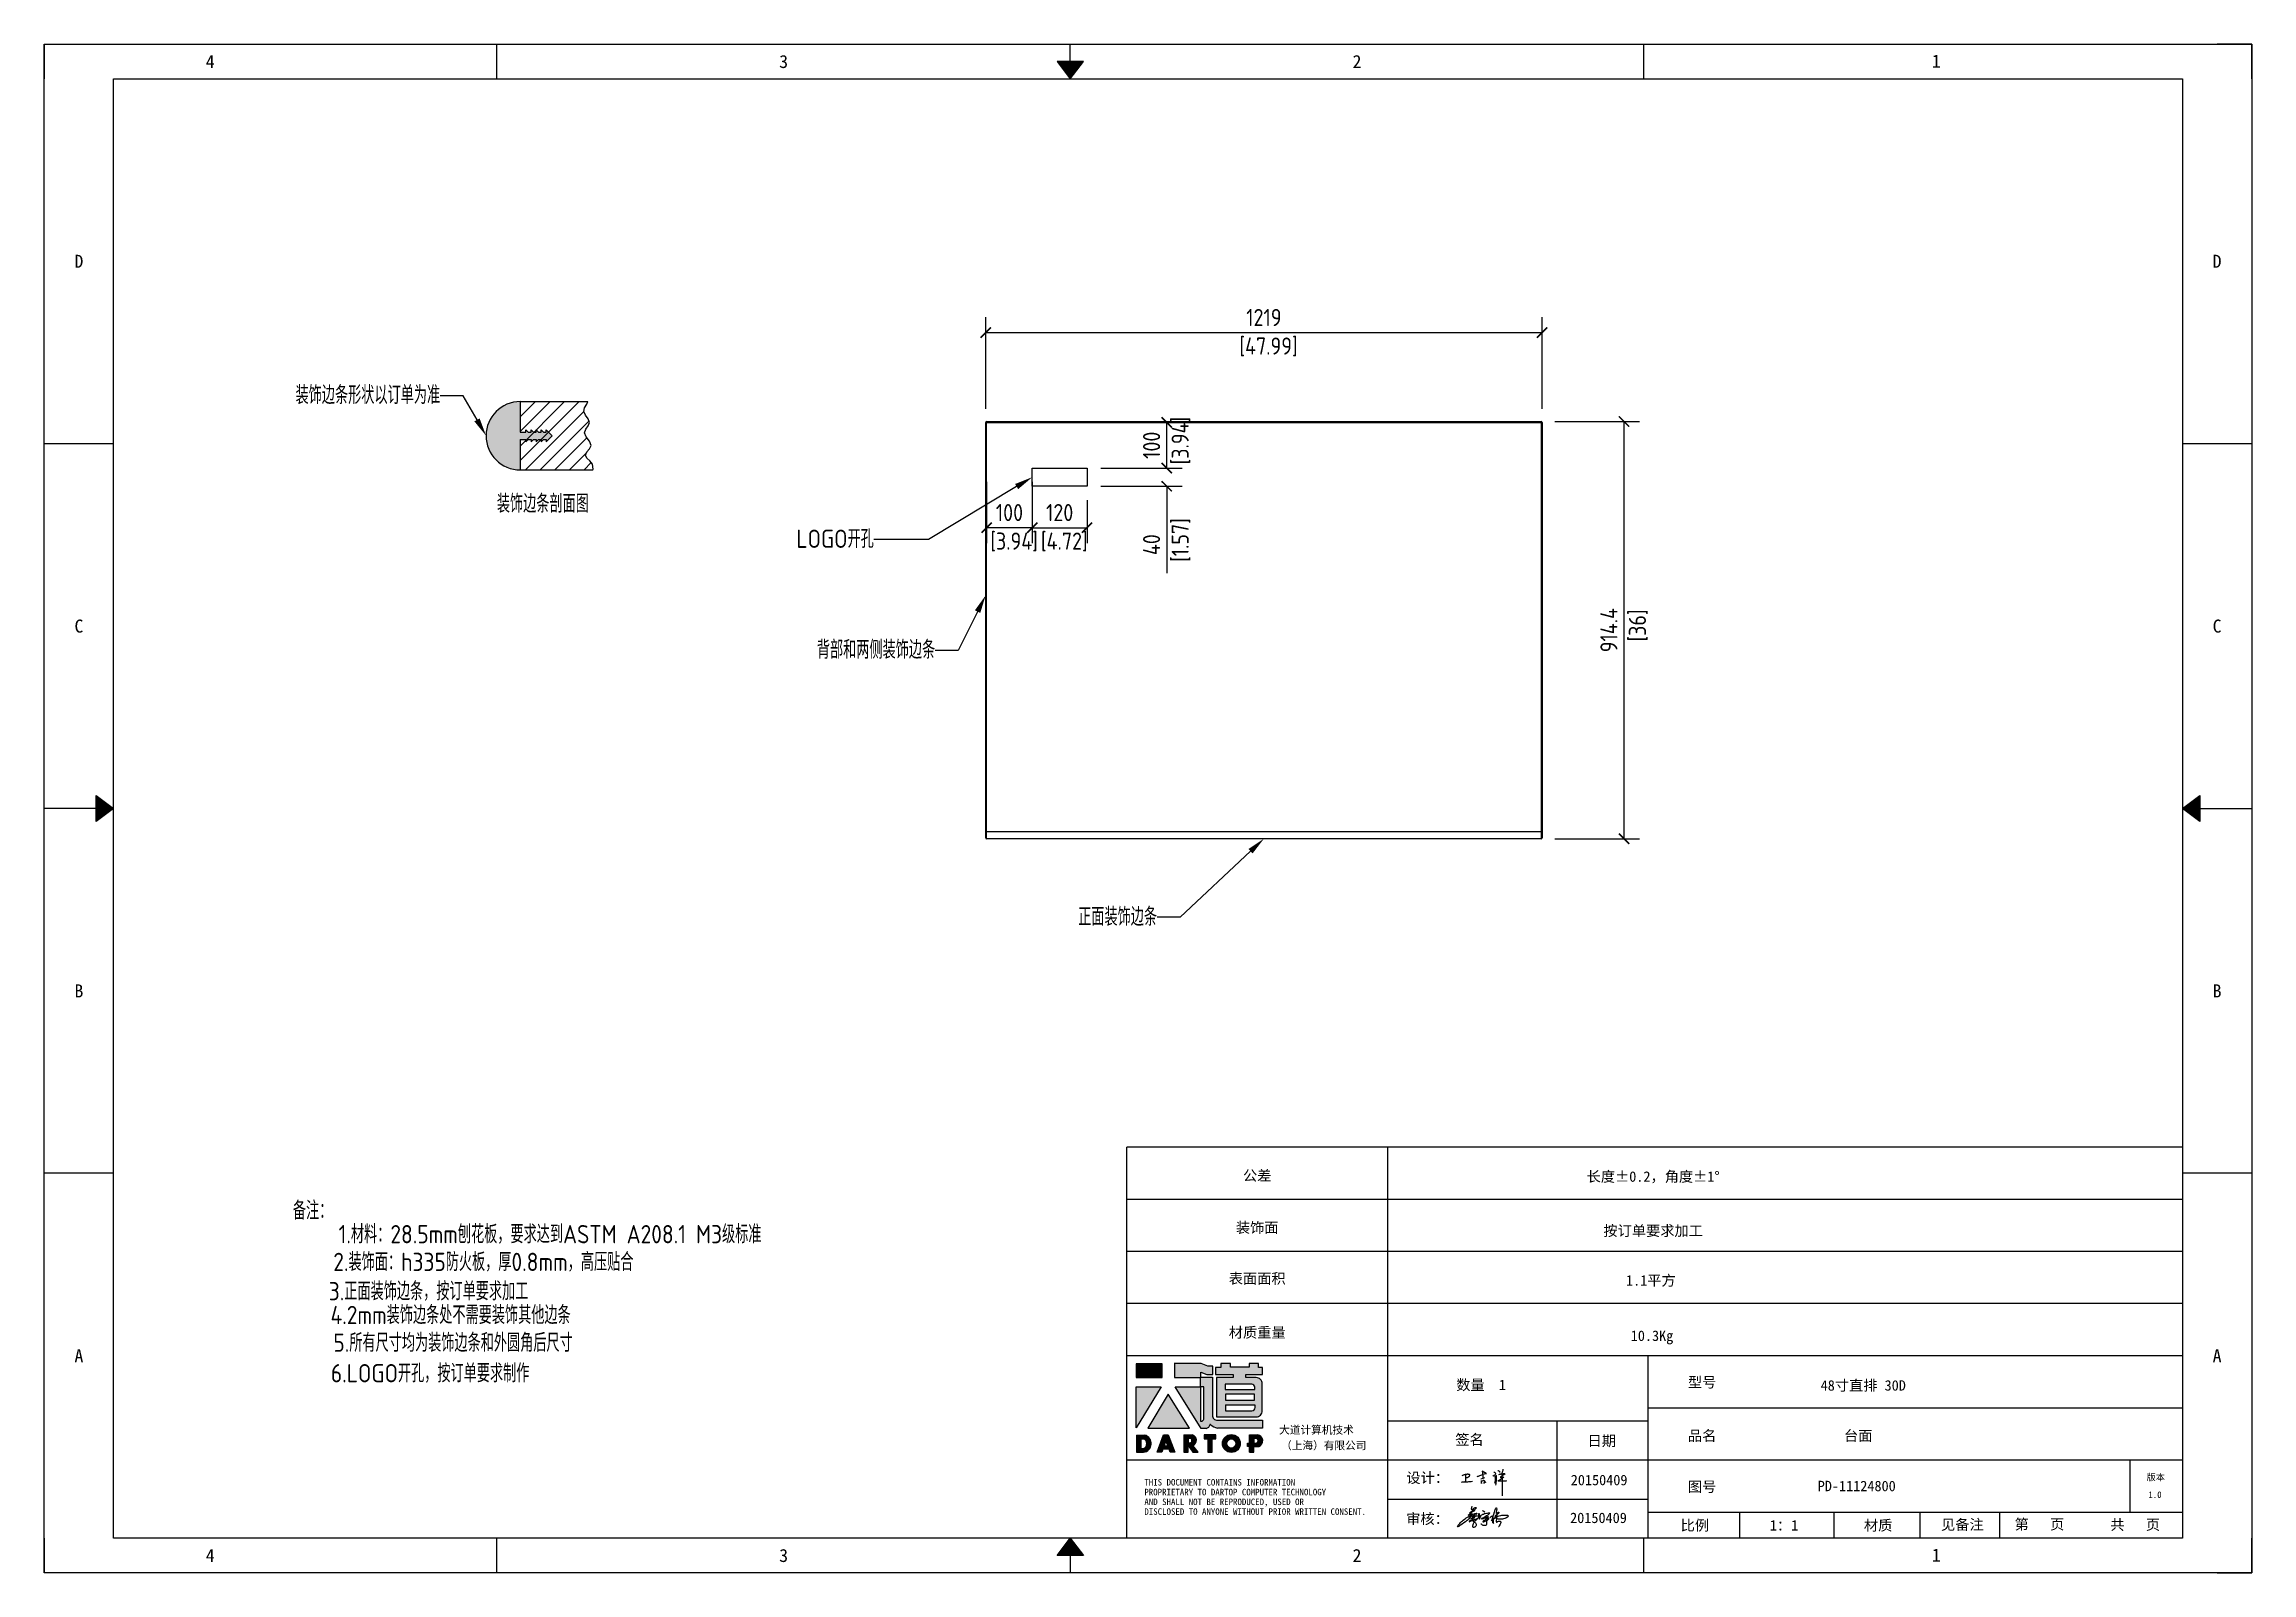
# Model space of a CAD drawing. Header units: millimetres. Extents: x -8883 to 24658, y -3888 to 19148.
# Drawn here: x 19821 to 24658, y 5433 to 8783 of the extents above; entities that cross this region are included whole.
import ezdxf
from ezdxf import colors
from ezdxf.entities.mleader import LeaderData, LeaderLine
from ezdxf.enums import TextEntityAlignment as Align
from ezdxf.math import Vec2, Vec3

# ---------------------------------------------------------------- set-up
doc = ezdxf.new("R2010")
doc.units = ezdxf.units.MM
doc.header["$MEASUREMENT"] = 0
doc.linetypes.add('DOT', pattern=[0.2, 0.1, -0.1])
for name, color, linetype in [('ATTACHMENT', 7, 'Continuous'), ('DIM', 254, 'Continuous'), ('print', 30, 'Continuous'), ('TITLEBLOCK', 7, 'Continuous'), ('WORKSURFACE', 7, 'Continuous')]:
    doc.layers.add(name, color=color, linetype=linetype)
doc.styles.add('Dartop', font='')
doc.styles.add('Dartop Text Style', font='gbenor.shx', dxfattribs={"bigfont": 'gbcbig.shx'})
doc.styles.add('hzHT', font='')
doc.styles.get('Dartop').set_extended_font_data('FangSong_GB2312')
doc.styles.get('hzHT').set_extended_font_data('SimHei')
doc.dimstyles.new('Dartop DIM Style', dxfattribs={"dimscale": 20, "dimtxt": 2.5, "dimasz": 1.5, "dimexe": 2.25, "dimexo": 2, "dimtad": 1, "dimdsep": 46, "dimtxsty": 'Dartop Text Style', "dimblk": 'ARCHTICK', "dimcen": 0.09, "dimadec": 1, "dimazin": 0, "dimtfac": 1, "dimtofl": 0, "dimtmove": 0, "dimatfit": 1, "dimfxl": 1, "dimtolj": 1, "dimtzin": 0, "dimarcsym": 0})

msp = doc.modelspace()

# ---------------------------------------------------------------- texts
at = {"layer": 'DIM', "style": 'Dartop Text Style'}
for s, p in [('装饰边条剖面图', (20913.522, 7776.383)), ('备注：', (20408.922, 6227.277)), ('1.材料：28.5mm刨花板，要求达到ASTM A208.1 M3级标准', (20929.216, 6175.293)), ('2.装饰面：h335防火板，厚0.8mm，高压贴合           ', (20902.427, 6114.529)), ('3.正面装饰边条，按订单要求加工                    ', (20879.927, 6050.28)), ('4.2mm装饰边条处不需要装饰其他边条                 ', (20895.76, 5998.192)), ('5.所有尺寸均为装饰边条和外圆角后尺寸              ', (20868.603, 5937.428)), ('6.LOGO开孔，按订单要求制作              ', (20818.358, 5870.54))]:
    msp.add_text(s, height=40, dxfattribs=at).set_placement(p, align=Align.MIDDLE_CENTER)
at = {"layer": 'TITLEBLOCK', "color": 0}
for s, height, style, p in [('4', 28.554, 'Dartop', (20184.654, 8745.291)), ('3', 28.554, 'Dartop', (21441.037, 8745.291)), ('2', 28.554, 'Dartop', (22697.42, 8745.291)), ('1', 28.554, 'Dartop', (23966.818, 8746.197)), ('D', 28.554, 'Dartop', (19896.903, 8307.461)), ('D', 28.554, 'Dartop', (24581.994, 8307.461)), ('C', 28.554, 'Dartop', (19896.903, 7507.945)), ('C', 28.554, 'Dartop', (24581.994, 7507.945)), ('B', 28.554, 'Dartop', (19896.903, 6708.428)), ('B', 28.554, 'Dartop', (24581.994, 6708.428)), ('公差', 22.8433, 'hzHT', (22478.752, 6303.658)), ('长度%%P0.2，角度%%P1%%D', 22.84333, 'hzHT', (23346.308, 6301.598)), ('装饰面', 22.8433, 'hzHT', (22478.752, 6189.789)), ('按订单要求加工', 22.8433, 'hzHT', (23346.308, 6182.819)), ('表面面积', 22.8433, 'hzHT', (22478.752, 6078.109)), ('1.1平方', 22.8433, 'hzHT', (23341.351, 6073.937)), ('材质重量', 22.8433, 'hzHT', (22478.752, 5959.861)), ('10.3Kg', 22.8433, 'hzHT', (23343.829, 5952.683)), ('A', 28.554, 'Dartop', (19896.903, 5908.912)), ('A', 28.554, 'Dartop', (24581.994, 5908.912)), ('数量  1', 22.8433, 'hzHT', (22969.257, 5844.968)), ('型号', 22.8433, 'hzHT', (23453.645, 5850.806)), ('48寸直排 30D', 22.8433, 'hzHT', (23806.673, 5843.802)), ('签名', 22.8433, 'hzHT', (22943.903, 5725.169)), ('日期', 22.8433, 'hzHT', (23233.758, 5722.358)), ('品名', 22.8433, 'hzHT', (23453.645, 5733.538)), ('台面', 22.8433, 'hzHT', (23795.59, 5733.538)), ('20150409', 22.8433, 'hzHT', (23227.895, 5636.478)), ('图号', 22.8433, 'hzHT', (23453.645, 5621.883)), ('PD-11124800', 22.84333, 'hzHT', (23792.396, 5623.373)), ('版本', 14.2771, 'hzHT', (24447.641, 5642.576)), ('1.0', 14.2771, 'Dartop', (24445.924, 5604.42)), ('20150409', 22.8433, 'hzHT', (23226.535, 5553.592)), ('比例', 22.8433, 'hzHT', (23437.717, 5537.113)), ('1：1', 22.8433, 'hzHT', (23633.004, 5537.113)), ('材质', 22.8433, 'hzHT', (23839.342, 5537.113)), ('见备注', 22.8433, 'hzHT', (24023.871, 5538.788)), ('第   页', 22.8433, 'hzHT', (24192.711, 5539.482)), ('共   页', 22.8433, 'hzHT', (24402.546, 5538.65)), ('4', 28.554, 'Dartop', (20184.654, 5471.081)), ('3', 28.554, 'Dartop', (21441.037, 5471.081)), ('2', 28.554, 'Dartop', (22697.42, 5471.081)), ('1', 28.554, 'Dartop', (23966.818, 5471.987))]:
    msp.add_text(s, height=height, dxfattribs=dict(at, style=style)).set_placement(p, align=Align.MIDDLE_CENTER)
at = {"layer": 'TITLEBLOCK', "color": 0, "style": 'hzHT'}
for s, height, p in [('大道计算机技术', 17.1325, (22526.797, 5737.77)), ('（上海）有限公司', 17.1325, (22531.108, 5703.624)), ('THIS DOCUMENT CONTAINS INFORMATION', 14.27708, (22231.508, 5624.371)), ('PROPRIETARY TO DARTOP COMPUTER TECHNOLOGY', 14.27708, (22231.508, 5602.955)), ('设计：', 22.8433, (22805.522, 5629.996)), ('AND SHALL NOT BE REPRODUCED, USED OR', 14.27708, (22231.508, 5581.54)), ('DISCLOSED TO ANYONE WITHOUT PRIOR WRITTEN CONSENT.', 14.27708, (22231.508, 5560.124)), ('审核：', 22.8433, (22805.182, 5540.042))]:
    msp.add_text(s, height=height, dxfattribs=at).set_placement(p)

# ---------------------------------------------------------------- blocks, each defined once
blk = doc.blocks.new('*U228')
at = {"color": 254, "linetype": 'Continuous', "extrusion": (0, 0, -1)}
for points in [[(-17, 0.333), (-16.812, 0.25), (-17, 0.5)], [(-17, 0.333), (-17.188, 0.25), (-16.812, 0.25)], [(-17, 0.333), (-17, 0.5), (-17.188, 0.25)]]:
    blk.add_solid(points, dxfattribs=at)
blk = doc.blocks.new('*U227')
at = {"color": 254, "linetype": 'Continuous', "extrusion": (0, 0, -1)}
for points in [[(-33.167, 11), (-33, 11), (-33.25, 11.188)], [(-33.167, 11), (-33.25, 11.188), (-33.25, 10.812)], [(-33.167, 11), (-33.25, 10.812), (-33, 11)]]:
    blk.add_solid(points, dxfattribs=at)
blk = doc.blocks.new('*U229')
at = {"color": 254, "linetype": 'Continuous'}
for points in [[(17, 21.667), (17.188, 21.75), (16.812, 21.75)], [(17, 21.667), (16.812, 21.75), (17, 21.5)], [(17, 21.667), (17, 21.5), (17.188, 21.75)]]:
    blk.add_solid(points, dxfattribs=at)
blk = doc.blocks.new('*U226')
at = {"color": 254, "linetype": 'Continuous', "extrusion": (0, 0, -1)}
for points in [[(-0.833, 11), (-0.75, 10.812), (-0.75, 11.188)], [(-0.833, 11), (-0.75, 11.188), (-1, 11)], [(-0.833, 11), (-1, 11), (-0.75, 10.812)]]:
    blk.add_solid(points, dxfattribs=at)
blk = doc.blocks.new('dadao')
for p, q in [((48, 19.2), (44.9, 10.4)), ((44.9, 10.4), (51.2, 10.4)), ((51.2, 10.4), (48, 19.2))]:
    blk.add_line(p, q)
for points in [[(41.8, 121.6), (41.8, 143.7), (-0.4, 143.7), (-0.4, 121.6), (41.8, 121.6)], [(104.8, 122), (104.8, 130.3), (114.1, 126.3), (124.2, 126.3), (124.2, 139.6), (115.9, 139.6), (105.1, 143.9), (61.5, 143.9)], [(61.7, 144), (61.7, 121.3), (103.9, 121.3)], [(113.4, 38.7), (105.1, 38.7), (63, 106.5), (103.9, 106.5), (103.9, 120.9), (103.9, 121.3)], [(109.7, 53.6), (109.7, 106.2), (104.3, 106.2), (104.3, 50.4), (106.6, 50.4)], [(144.6, 94.4), (144.6, 84.8), (192, 84.8), (192, 94.1), (144.9, 94.1)], [(120.2, 45), (119.5, 45), (119.5, 44.6)], [(0, 28), (0, 0), (11.8, 0)], [(0.1, 28), (14, 28)], [(7.1, 21.8), (7.1, 6.1), (12, 6.1)], [(7.1, 21.8), (11.4, 21.8)], [(76.8, 28.2), (76.8, 0), (84.1, 0), (84.1, 11.1), (91.6, -0.1), (100.3, -0.1), (91.7, 11.1)], [(76.8, 28.2), (90.6, 28.2)], [(84, 22.7), (84, 15.3), (87.2, 15.3)], [(84, 22.7), (87.3, 22.7)], [(183.7, 0), (183.7, 9.6), (180.6, 9.6), (180.6, 14.9), (183.8, 14.9), (183.8, 28.1), (196.1, 28.1), (196.5, 28.1)], [(183.7, 0), (190.9, 0), (190.9, 9.6), (198.8, 9.6)], [(194.9, 22.3), (190.8, 22.3), (190.8, 15), (194.4, 15)]]:
    blk.add_lwpolyline(points)
blk.add_lwpolyline([(137.1, 144.2), (137.1, 137.9), (128.3, 137.9), (128.3, 126.5), (157.3, 126.5), (157.3, 121.5), (130.3, 121.5), (130.3, 57.5), (194.4, 57.5, 0.414214), (204.4, 67.5), (204.4, 111.3, 0.414214), (194.4, 121.3), (177.5, 121.3), (177.5, 126.3), (204.7, 126.3), (204.7, 137.7), (198.2, 137.7), (198.2, 143.9), (183.3, 143.9), (183.3, 138), (153, 138), (153, 144.2), (137.1, 144.2)], format="xyb", close=True)
for points in [[(104.8, 122), (123.4, 122), (123.4, 60, 0.414214), (131.4, 52), (204.8, 52), (204.8, 39.1), (131.7, 39.1)], [(144.3, 110.8), (144.3, 101.8), (192.3, 101.8), (192.3, 105.5, 0.414214), (187.3, 110.5), (144.3, 110.5)], [(144.6, 77), (144.6, 67.5), (187.6, 67.5, 0.414214), (192.6, 72.5), (192.6, 76.4), (144.6, 76.4)]]:
    blk.add_lwpolyline(points, format="xyb")
for points in [[(-0.3, 106.2), (40.4, 106.2), (-0.3, 39.7), (-0.3, 106.2)], [(51.7, 94.1), (18.4, 39.3), (86.2, 39.3)], [(43.8, 28.2), (51.8, 28.2), (62.6, -0.1), (55, -0.1), (53.2, 5), (42.9, 5), (41.1, 0), (33.6, 0)], [(110, 28.1), (110, 21.9), (116, 21.9), (116, -0.1), (123.2, -0.1), (123.2, 22), (129.2, 22), (129.2, 28.1), (110, 28.1)]]:
    blk.add_lwpolyline(points, close=True)
for radius in [14.5, 7.44]:
    blk.add_circle((154.2, 14.2), radius)
for centre, radius, start, end in [((99.2, 60.7), 12.6, 305.6399, 325.969), ((111.6, 46.7), 8.19, 282.9811, 347.6627), ((136, 61.7), 22.9, 226.7358, 259.3209), ((8.5, 13.9), 8.49, 294.2143, 69.7177), ((9.6, 14.2), 14.4, 278.6604, 72.3203), ((86.4, 19), 3.8, 282.527, 76.7196), ((88.6, 19.4), 8.95, 290.6073, 77.2124), ((193.7, 18.7), 3.8, 280.9891, 72.5513), ((195.7, 18.6), 9.51, 288.8959, 85.2442)]:
    blk.add_arc(centre, radius, start, end)
blk = doc.blocks.new('_ArchTick')
at = {"color": 0, "linetype": 'ByBlock', "const_width": 0.15}
blk.add_lwpolyline([(-0.5, -0.5), (0.5, 0.5)], dxfattribs=at)
blk = doc.blocks.new('*D242')
at = {"layer": 'Defpoints', "color": 0, "transparency": 16777216}
for p in [(23102.9, 8151.1), (21883.9, 7954.3), (23102.9, 7954.3)]:
    blk.add_point(p, dxfattribs=at)
at = {"layer": 'DIM', "color": 0, "lineweight": -2, "transparency": 16777216}
for p, q in [((21883.9, 7984.3), (21883.9, 8184.9)), ((23102.9, 7984.3), (23102.9, 8184.9)), ((21883.9, 8151.1), (23102.9, 8151.1))]:
    blk.add_line(p, q, dxfattribs=at)
at = {"layer": 'DIM', "color": 0, "lineweight": -2, "transparency": 16777216, "xscale": 22.5, "yscale": 22.5, "zscale": 22.5, "rotation": 180}
blk.add_blockref('_ArchTick', (21883.9, 8151.1), dxfattribs=at)
at = {"layer": 'DIM', "color": 0, "lineweight": -2, "transparency": 16777216, "xscale": 22.5, "yscale": 22.5, "zscale": 22.5}
blk.add_blockref('_ArchTick', (23102.9, 8151.1), dxfattribs=at)
at = {"layer": 'DIM', "color": 0, "transparency": 16777216, "insert": (22493.4, 8151.1), "char_height": 37.5, "attachment_point": 5, "style": 'Dartop Text Style'}
blk.add_mtext('\\A1;1219\\P [47.99]', dxfattribs=at)
blk = doc.blocks.new('*D243')
at = {"layer": 'Defpoints', "color": 0, "transparency": 16777216}
for p in [(23100.9, 7956.3), (23282.5, 7956.3), (23100.9, 7041.9)]:
    blk.add_point(p, dxfattribs=at)
at = {"layer": 'DIM', "color": 0, "lineweight": -2, "transparency": 16777216}
for p, q in [((23130.9, 7956.3), (23316.2, 7956.3)), ((23282.5, 7041.9), (23282.5, 7956.3)), ((23130.9, 7041.9), (23316.2, 7041.9))]:
    blk.add_line(p, q, dxfattribs=at)
at = {"layer": 'DIM', "color": 0, "lineweight": -2, "transparency": 16777216, "xscale": 22.5, "yscale": 22.5, "zscale": 22.5}
for p, rotation in [((23282.5, 7956.3), 90), ((23282.5, 7041.9), 270)]:
    blk.add_blockref('_ArchTick', p, dxfattribs=dict(at, rotation=rotation))
at = {"layer": 'DIM', "color": 0, "transparency": 16777216, "insert": (23282.5, 7499.1), "char_height": 37.5, "attachment_point": 5, "rotation": 90, "style": 'Dartop Text Style'}
blk.add_mtext('\\A1;914.4\\P [36]', dxfattribs=at)
blk = doc.blocks.new('h')
for p, q in [((20768.1, -2360.9), (20773, -2359.1)), ((20769.5, -2366.9), (20769.8, -2370.6)), ((20769.8, -2370.6), (20770.9, -2378)), ((20770.9, -2378), (20771.5, -2370.6)), ((20772.4, -2369.3), (20774.9, -2367.8)), ((20773, -2359.1), (20784.1, -2355.2)), ((20773.3, -2331.8), (20775.3, -2338.7)), ((20789.1, -2340.9), (20773.5, -2331.9)), ((20775.3, -2338.7), (20775.6, -2351.2)), ((20775.6, -2351.2), (20775.5, -2357.3)), ((20782.2, -2369.2), (20780, -2377.1)), ((20780, -2377.1), (20788.3, -2371.3)), ((20780.1, -2366.4), (20780.8, -2366.4)), ((20781.9, -2367.4), (20782.2, -2369.2)), ((20845.7, -2343.5), (20848.4, -2353)), ((20848.9, -2370.3), (20847.9, -2424)), ((20848.4, -2353), (20848.9, -2370.3))]:
    blk.add_line(p, q)
for points in [[(20696.6, -2372.4, 0.002073), (20710.6, -2371.9, 0.016137), (20719.6, -2371.3, 0.008314), (20736.9, -2369.3)], [(20699.1, -2348.2, -0.029745), (20704.6, -2345.4, -0.046842), (20708.4, -2344.2, -0.00919), (20714.3, -2343, -0.018517), (20717.2, -2342.5, -0.037841), (20720.3, -2342.4, -0.039541), (20723.2, -2342.8, -0.149785), (20726, -2344.3, -0.204935), (20726.9, -2346.6, -0.074872), (20726.5, -2348.3, -0.061615), (20725.6, -2350.3, -0.034204), (20723.8, -2352.6, -0.045776), (20722.3, -2354.1, -0.054985), (20720.4, -2355.3, -0.036348), (20717.3, -2356.5, -0.067752), (20715.7, -2356.8, -0.043553), (20713.2, -2356.7)], [(20755, -2351.9, -0.024077), (20759.9, -2350.1, -0.013147), (20768.7, -2346.5, -0.00522), (20775.4, -2344.1, -0.018517), (20777.3, -2343.4, -0.008274), (20786.3, -2341, -0.039541), (20788.3, -2340.8, -0.079216), (20789.4, -2341, -0.204935)], [(20813.5, -2350.1, 0.007348), (20815.9, -2348.7, 0.008421), (20818, -2347.3, 0.009459), (20819.7, -2346.2, -0.016325), (20820.7, -2345.5, -0.173771), (20821.8, -2345.3, -0.085159), (20823.9, -2346, -0.125883), (20826, -2347.9, -0.160659), (20826.6, -2350.1, -0.010447), (20826.5, -2352.3, -0.008247), (20826.2, -2355.1, -0.002698), (20825.3, -2374, 0.001562), (20823.9, -2383.7, 0.016137)], [(20816.8, -2335, -0.053561), (20819.6, -2336.1, -0.075272), (20821.3, -2337.3, -0.005295), (20822.5, -2338.5, -0.009337), (20823.1, -2339.1, -0.026146), (20823.7, -2339.8, -0.016644), (20824.5, -2340.9)], [(20832.1, -2329.2, -0.053561), (20834.9, -2330.3, -0.075272), (20836.7, -2331.5, -0.005295), (20837.8, -2332.6, -0.009337), (20838.5, -2333.3, -0.026146), (20839, -2334, -0.016644), (20839.8, -2335.1)], [(20836, -2343.7, -0.02797), (20842.1, -2342.6, -0.048868), (20845.6, -2342.2, -0.00919), (20851.1, -2341.4, -0.018517), (20853.9, -2341.1, -0.037841), (20856.7, -2341.2, -0.039541), (20859.4, -2341.6, -0.018282), (20840.6, -2354.7, -0.000937)], [(20847.6, -2340.2, 0.021784), (20849.6, -2335.9, 0.028296), (20850.8, -2332.4, 0.008136), (20851.9, -2328.2, 0.028913), (20852.2, -2327, 0.08193), (20852.1, -2325.9, 0.075058), (20851.7, -2324.7, 0.275043)]]:
    blk.add_lwpolyline(points, format="xyb")
for points in [[(20711.3, -2343.5), (20711.3, -2343.5), (20711.5, -2355.8), (20710.7, -2368), (20710.6, -2371.9)], [(20821.5, -2350.6), (20822.4, -2359.2), (20822.2, -2364.9), (20821.7, -2369), (20821.3, -2376.3), (20823.6, -2368.5), (20827.2, -2366.3), (20829.5, -2366.3)], [(20840.6, -2354.7), (20850, -2354.7), (20855, -2354.3), (20845.9, -2361.1), (20840.5, -2364), (20833, -2367.5), (20863.2, -2367.4), (20865.9, -2367.3)]]:
    blk.add_lwpolyline(points)
for centre, radius, start, end in [((20773.7, -2371.2), 2.3, 121.9907, 163.60158), ((20787.5, -2406), 40.3, 100.61827, 108.24823), ((20780.8, -2367.6), 1.15, 9.4675, 90)]:
    blk.add_arc(centre, radius, start, end)
blk = doc.blocks.new('CAIYUQIANG')
for p, q in [((27651.9, -25059.4), (27654.7, -25057.2)), ((27654.7, -25057.2), (27656.5, -25055.9)), ((27656.5, -25055.9), (27658.3, -25054.6)), ((27658.3, -25054.6), (27659.6, -25053.7)), ((27659.6, -25053.7), (27662.2, -25052.1)), ((27663.6, -25056.9), (27660.6, -25059.8)), ((27662.2, -25052.1), (27664.9, -25050.5)), ((27662.9, -25048.8), (27669.7, -25045.8)), ((27663.2, -25048.6), (27662.9, -25048.8)), ((27663.6, -25048.1), (27663.2, -25048.6)), ((27665.3, -25046.6), (27663.6, -25048.1)), ((27666.3, -25053.5), (27663.6, -25056.9)), ((27664.9, -25050.5), (27668.5, -25048.7)), ((27667.4, -25044.9), (27665.3, -25046.6)), ((27675.7, -25037.4), (27665.9, -25043)), ((27665.9, -25043), (27677.3, -25038.1)), ((27668.2, -25051.4), (27666.3, -25053.5)), ((27670.6, -25042.2), (27667.4, -25044.9)), ((27670.9, -25048.6), (27668.2, -25051.4)), ((27668.5, -25048.7), (27673.6, -25046.3)), ((27668.6, -25056), (27674.9, -25053.6)), ((27672.1, -25054.2), (27668.6, -25056)), ((27670.4, -25028.6), (27669.5, -25034.5)), ((27669.5, -25034.5), (27670.5, -25036.5)), ((27669.7, -25045.8), (27671.3, -25045.2)), ((27672, -25057.1), (27670.3, -25058.4)), ((27670.5, -25036.5), (27674.7, -25033.4)), ((27677.3, -25038.1), (27670.6, -25042.2)), ((27671.5, -25047.3), (27670.9, -25048.6)), ((27671.2, -25051), (27679.4, -25049.8)), ((27674.1, -25050.1), (27671.2, -25051)), ((27671.3, -25045.2), (27672.1, -25045.7)), ((27672.1, -25046.2), (27671.5, -25047.3)), ((27673.8, -25055.8), (27672, -25057.1)), ((27672.1, -25045.7), (27672.1, -25046.2)), ((27675.9, -25052.3), (27672.1, -25054.2)), ((27673.6, -25046.3), (27677.4, -25044.5)), ((27676.2, -25054), (27673.8, -25055.8)), ((27676.5, -25048.8), (27674.1, -25050.1)), ((27674.7, -25033.4), (27678, -25031.9)), ((27674.9, -25053.6), (27676.8, -25053.2)), ((27675.5, -25058), (27677.9, -25056.9)), ((27679.9, -25033), (27675.7, -25037.4)), ((27678.6, -25051.7), (27675.9, -25052.3)), ((27677.2, -25053.4), (27676.2, -25054)), ((27679.1, -25047.4), (27676.5, -25048.8)), ((27676.8, -25053.2), (27677.2, -25053.4)), ((27677.4, -25044.5), (27680, -25043.8)), ((27677.9, -25056.9), (27680, -25056.9)), ((27678, -25031.9), (27679.7, -25031.6)), ((27683.3, -25050.5), (27678.6, -25051.7)), ((27680, -25057.5), (27679, -25057.7)), ((27680.6, -25045.9), (27679.1, -25047.4)), ((27679.4, -25049.8), (27681.5, -25049.6)), ((27679.7, -25031.6), (27680.1, -25032.2)), ((27680.1, -25032.2), (27679.9, -25033)), ((27680, -25043.8), (27681.2, -25043.8)), ((27680, -25056.9), (27680.5, -25057.1)), ((27680.5, -25057.1), (27680, -25057.5)), ((27681.2, -25044.7), (27680.6, -25045.9)), ((27680.6, -25058.4), (27681.3, -25057.6)), ((27681.2, -25043.8), (27681.2, -25044.7)), ((27681.3, -25057.6), (27682.9, -25055.7)), ((27681.5, -25049.6), (27682.7, -25049.7)), ((27682.7, -25049.7), (27683.3, -25050.5)), ((27682.9, -25055.7), (27683.9, -25054.7)), ((27683.9, -25054.7), (27684.6, -25054)), ((27684.6, -25054), (27685.6, -25053.1)), ((27685.6, -25053.1), (27686, -25048.7)), ((27686, -25048.7), (27686.1, -25046.8)), ((27686.1, -25046.8), (27686.2, -25045.4)), ((27686.2, -25045.4), (27686.3, -25045)), ((27686.3, -25045), (27686.6, -25045)), ((27686.6, -25045), (27686.7, -25045.1)), ((27686.7, -25045.1), (27686.9, -25049.2)), ((27686.9, -25049.2), (27686.9, -25051.7)), ((27686.9, -25051.7), (27686.9, -25054.8)), ((27686.9, -25054.8), (27686.9, -25055.8)), ((27686.9, -25055.8), (27687, -25056.5)), ((27687, -25056.5), (27687.2, -25056.9)), ((27687.2, -25056.9), (27687.5, -25056.9)), ((27687.5, -25056.9), (27687.8, -25056.5)), ((27687.8, -25056.5), (27688, -25055.9)), ((27688, -25055.9), (27688.6, -25054.6)), ((27688.6, -25054.6), (27689.1, -25053.3)), ((27689.1, -25053.3), (27689.5, -25052.1)), ((27689.5, -25052.1), (27690.2, -25050.1)), ((27690.2, -25050.1), (27690.5, -25049.4)), ((27690.5, -25049.4), (27691.2, -25048.7)), ((27691.2, -25048.7), (27693.8, -25046.9)), ((27692.5, -25055.7), (27691.9, -25055.8)), ((27691.9, -25055.8), (27691.9, -25056.2)), ((27691.9, -25056.2), (27693.4, -25056.2)), ((27693.9, -25055.2), (27692.5, -25055.7)), ((27693.4, -25056.2), (27695.2, -25055.9)), ((27693.8, -25046.9), (27694.7, -25046.4)), ((27697.3, -25053.7), (27693.9, -25055.2)), ((27694.7, -25046.4), (27695.8, -25045.9)), ((27695.2, -25055.9), (27696.4, -25055.5)), ((27695.8, -25045.9), (27698.2, -25045)), ((27696.4, -25055.5), (27698.6, -25054.5)), ((27700.1, -25052.2), (27697.3, -25053.7)), ((27700.7, -25057.4), (27698, -25059.9)), ((27698.2, -25045), (27699.9, -25044.7)), ((27698.6, -25054.5), (27700.1, -25053.8)), ((27699.9, -25044.7), (27702.8, -25044)), ((27703.1, -25050.1), (27700.1, -25052.2)), ((27700.1, -25053.8), (27701.4, -25053.2)), ((27703.2, -25055.4), (27700.7, -25057.4)), ((27701.4, -25053.2), (27703, -25052.5)), ((27702.8, -25044), (27704.8, -25043.7)), ((27703, -25052.5), (27704.6, -25051.8)), ((27705.3, -25048.2), (27703.1, -25050.1)), ((27705.1, -25053.8), (27703.2, -25055.4)), ((27703.9, -25057), (27703.5, -25058.1)), ((27704.3, -25056.3), (27703.9, -25057)), ((27704.9, -25055.3), (27704.3, -25056.3)), ((27704.6, -25051.8), (27705.9, -25051.1)), ((27704.8, -25043.7), (27707, -25043.4)), ((27705.1, -25055), (27704.9, -25055.3)), ((27706, -25052.8), (27705.1, -25053.8)), ((27706.3, -25055), (27705.1, -25055)), ((27708, -25045.9), (27705.3, -25048.2)), ((27705.9, -25051.1), (27706.4, -25051.1)), ((27706.6, -25051.6), (27706, -25052.8)), ((27706.8, -25055.3), (27706.3, -25055)), ((27706.4, -25051.1), (27706.6, -25051.6)), ((27706.4, -25057.7), (27707.4, -25057)), ((27707.5, -25055.8), (27706.8, -25055.3)), ((27707, -25043.4), (27708, -25043.4)), ((27707.4, -25057), (27707.8, -25056.8)), ((27707.8, -25056.8), (27707.5, -25055.8)), ((27708, -25043.4), (27709, -25043.5)), ((27710.1, -25044), (27708, -25045.9)), ((27709, -25043.5), (27709.7, -25043.8)), ((27709.7, -25043.8), (27710.1, -25044)), ((27710, -25054.2), (27711.2, -25052.7)), ((27711.2, -25052.7), (27712.6, -25051.4)), ((27712.6, -25051.4), (27713.4, -25050.9)), ((27713.4, -25050.9), (27714.2, -25050.8)), ((27714.2, -25050.8), (27715, -25050.8)), ((27715, -25056.9), (27714.3, -25058.6)), ((27715, -25050.8), (27715.4, -25050.8)), ((27715.5, -25055.4), (27715, -25056.9)), ((27715.4, -25050.8), (27715.6, -25051)), ((27715.9, -25053.9), (27715.5, -25055.4)), ((27715.6, -25051), (27715.8, -25051.2)), ((27715.8, -25051.2), (27715.9, -25051.2)), ((27715.9, -25051.2), (27716, -25051.4)), ((27716, -25053.3), (27715.9, -25053.9)), ((27716, -25051.4), (27716, -25051.4)), ((27716, -25051.4), (27716, -25051.5)), ((27716, -25051.5), (27716.1, -25051.6)), ((27716.1, -25052.4), (27716, -25053.3)), ((27716.1, -25051.6), (27716.1, -25051.8)), ((27716.1, -25051.8), (27716.1, -25052.4)), ((27717.1, -25058.6), (27717.2, -25057.5)), ((27717.2, -25057.5), (27717.7, -25052.4)), ((27717.7, -25050), (27718.5, -25046)), ((27717.7, -25052.4), (27717.7, -25050)), ((27718.5, -25046), (27720.2, -25040.9)), ((27719, -25056.7), (27720.6, -25055.2)), ((27719, -25056.7), (27720.6, -25055.4)), ((27720.6, -25055.4), (27719, -25056.7)), ((27719.4, -25056.1), (27719, -25056.7)), ((27720.3, -25054.8), (27719.4, -25056.1)), ((27720.2, -25040.9), (27720.7, -25039.5)), ((27721, -25053.7), (27720.3, -25054.8)), ((27720.6, -25055.2), (27721.9, -25054.1)), ((27720.7, -25039.5), (27721.2, -25038)), ((27722.6, -25051.2), (27721, -25053.7)), ((27721.2, -25038), (27721.6, -25036.6)), ((27721.6, -25036.6), (27722.4, -25034.9)), ((27721.8, -25052.4), (27722.1, -25051.2)), ((27721.9, -25054.1), (27721.8, -25052.4)), ((27721.9, -25054.1), (27723.5, -25052.8)), ((27722.2, -25054.5), (27721.9, -25054.1)), ((27722.1, -25051.2), (27722.6, -25049.3)), ((27723.2, -25055.7), (27722.2, -25054.5)), ((27722.4, -25034.9), (27723.3, -25033.3)), ((27722.6, -25049.3), (27723.4, -25048.2)), ((27723.9, -25049.1), (27722.6, -25051.2)), ((27725.1, -25056.1), (27723.2, -25055.7)), ((27723.3, -25033.3), (27723.8, -25032.7)), ((27723.4, -25048.2), (27724, -25048.2)), ((27723.5, -25052.8), (27725.7, -25051.8)), ((27723.8, -25032.7), (27724.4, -25032.7)), ((27724.9, -25047.9), (27723.9, -25049.1)), ((27724.2, -25041.9), (27724, -25042.9)), ((27724, -25042.9), (27724, -25043.8)), ((27724, -25043.8), (27724.5, -25044.5)), ((27724, -25048.2), (27725, -25049.3)), ((27724.3, -25057.3), (27724.1, -25059.8)), ((27724.7, -25038.7), (27724.2, -25041.9)), ((27724.8, -25054.3), (27724.3, -25057.3)), ((27724.3, -25057.3), (27724.3, -25057.3)), ((27724.4, -25032.7), (27724.8, -25033.4)), ((27724.5, -25044.5), (27724.9, -25044.1)), ((27726, -25051.7), (27724.6, -25052.3)), ((27724.6, -25052.3), (27724.8, -25054.3)), ((27724.9, -25037.3), (27724.7, -25038.7)), ((27724.8, -25033.4), (27725.1, -25034.5)), ((27725.1, -25035.4), (27724.9, -25037.3)), ((27724.9, -25044.1), (27726.2, -25043.2)), ((27726.1, -25047), (27724.9, -25047.9)), ((27725, -25049.3), (27726, -25051.7)), ((27725.1, -25034.5), (27725.1, -25035.4)), ((27728.6, -25056.9), (27725.1, -25056.1)), ((27725.7, -25051.8), (27728.1, -25050.8)), ((27727.7, -25045.8), (27726.1, -25047)), ((27726.2, -25043.2), (27727.3, -25042.5)), ((27727.3, -25042.5), (27728.7, -25041.6)), ((27728.8, -25044.9), (27727.7, -25045.8)), ((27728.1, -25050.8), (27730.4, -25049.9)), ((27731.5, -25056.9), (27728.6, -25056.9)), ((27728.7, -25041.6), (27729.4, -25041.6)), ((27729.8, -25043.2), (27728.8, -25044.9)), ((27729.4, -25041.6), (27729.8, -25042.2)), ((27729.8, -25042.2), (27729.8, -25043.2)), ((27730.4, -25049.9), (27734.3, -25049)), ((27734.6, -25056.9), (27731.5, -25056.9)), ((27734.3, -25049), (27736.4, -25048.5)), ((27736.4, -25056.9), (27734.6, -25056.9)), ((27736.4, -25048.5), (27738, -25048.5)), ((27737.5, -25056.9), (27736.4, -25056.9)), ((27739.9, -25056.2), (27737.5, -25056.9)), ((27738, -25048.5), (27741.4, -25048.2)), ((27742.8, -25055.5), (27739.9, -25056.2)), ((27741.4, -25048.2), (27743.3, -25048.1)), ((27745.3, -25054.8), (27742.8, -25055.5)), ((27743.3, -25048.1), (27745.9, -25048.1)), ((27747, -25053.9), (27745.3, -25054.8)), ((27745.9, -25048.1), (27747.9, -25048.3)), ((27749, -25052.8), (27747, -25053.9)), ((27747.9, -25048.3), (27749.6, -25048.7)), ((27749.8, -25051.7), (27749, -25052.8)), ((27749.6, -25048.7), (27750.5, -25049.8)), ((27750.6, -25050.8), (27749.8, -25051.7)), ((27750.5, -25049.8), (27750.6, -25050.8)), ((27639.2, -25074.1), (27639.8, -25072.4)), ((27640.1, -25074.1), (27639.2, -25074.1)), ((27639.8, -25072.4), (27641, -25070.5)), ((27641.8, -25073.4), (27640.1, -25074.1)), ((27641, -25070.5), (27642.4, -25068.7)), ((27643.4, -25072.1), (27641.8, -25073.4)), ((27642.4, -25068.7), (27644.1, -25066.6)), ((27645.7, -25070.6), (27643.4, -25072.1)), ((27644.1, -25066.6), (27646.1, -25064.4)), ((27649.4, -25068), (27645.7, -25070.6)), ((27646.1, -25064.4), (27648.2, -25062.5)), ((27648.2, -25062.5), (27649.9, -25061)), ((27653.3, -25065.6), (27649.4, -25068)), ((27649.9, -25061), (27651.9, -25059.4)), ((27656.6, -25063.3), (27653.3, -25065.6)), ((27659.8, -25060.4), (27656.6, -25063.3)), ((27660.6, -25059.8), (27659.8, -25060.4)), ((27667.5, -25060.4), (27664.9, -25062)), ((27664.9, -25062.9), (27667.7, -25061.6)), ((27664.9, -25062), (27664.9, -25062.9)), ((27670.3, -25058.4), (27667.5, -25060.4)), ((27667.7, -25061.6), (27670.5, -25060.2)), ((27670.5, -25060.2), (27673.3, -25059)), ((27672.5, -25060.1), (27671.9, -25060.4)), ((27671.9, -25060.4), (27674.3, -25061.5)), ((27673.8, -25059.6), (27672.5, -25060.1)), ((27672.7, -25072.4), (27673.6, -25068.9)), ((27672.7, -25073.7), (27672.7, -25072.4)), ((27672.9, -25074.4), (27672.7, -25073.7)), ((27673.5, -25075.1), (27672.9, -25074.4)), ((27673.3, -25059), (27675.5, -25058)), ((27674.1, -25075.4), (27673.5, -25075.1)), ((27673.6, -25068.9), (27674.3, -25066.8)), ((27675.2, -25059.1), (27673.8, -25059.6)), ((27675, -25075.4), (27674.1, -25075.4)), ((27674.3, -25061.5), (27677.2, -25063.7)), ((27674.3, -25066.8), (27675.3, -25065)), ((27676.4, -25074.9), (27675, -25075.4)), ((27677.8, -25058), (27675.2, -25059.1)), ((27675.3, -25065), (27676.4, -25063.4)), ((27676.4, -25063.4), (27677.5, -25061.9)), ((27677.2, -25074.4), (27676.4, -25074.9)), ((27677.2, -25063.7), (27678.8, -25065.4)), ((27678.3, -25073.5), (27677.2, -25074.4)), ((27677.5, -25061.9), (27679.6, -25059.6)), ((27679, -25057.7), (27677.8, -25058)), ((27679.1, -25072.5), (27678.3, -25073.5)), ((27678.8, -25065.4), (27679.4, -25066.6)), ((27679.8, -25071), (27679.1, -25072.5)), ((27679.4, -25066.6), (27679.9, -25067.9)), ((27679.6, -25059.6), (27680.6, -25058.4)), ((27680, -25070), (27679.8, -25071)), ((27679.9, -25067.9), (27680, -25069)), ((27680, -25069), (27680, -25070)), ((27691, -25067.9), (27690.7, -25067.5)), ((27691.8, -25068.5), (27691, -25067.9)), ((27692.9, -25069.4), (27691.8, -25068.5)), ((27694, -25070.3), (27692.9, -25069.4)), ((27695.5, -25070.9), (27694, -25070.3)), ((27695.5, -25062.1), (27695, -25062.5)), ((27695, -25062.5), (27695, -25062.8)), ((27695, -25062.8), (27695.4, -25063)), ((27695.4, -25063), (27696.6, -25063)), ((27696.5, -25061.2), (27695.5, -25062.1)), ((27697.1, -25071.4), (27695.5, -25070.9)), ((27698, -25059.9), (27696.5, -25061.2)), ((27696.6, -25063), (27698.7, -25062.4)), ((27699, -25071.4), (27697.1, -25071.4)), ((27698.7, -25062.4), (27701.9, -25060.7)), ((27700.5, -25071.4), (27699, -25071.4)), ((27701.7, -25070.7), (27700.5, -25071.4)), ((27702.4, -25068.8), (27701.7, -25070.7)), ((27701.9, -25060.7), (27705, -25058.6)), ((27702.9, -25065), (27702.4, -25068.8)), ((27703, -25063.9), (27702.9, -25065)), ((27703.4, -25059.2), (27703, -25063.9)), ((27703.5, -25058.1), (27703.4, -25059.2)), ((27705, -25058.6), (27706.4, -25057.7)), ((27713.7, -25060.6), (27714.5, -25059.1)), ((27714, -25059.3), (27713.7, -25060.1)), ((27713.7, -25060.1), (27713.7, -25060.6)), ((27714.3, -25058.6), (27714, -25059.3)), ((27714.5, -25059.1), (27715.1, -25058.3)), ((27715.1, -25058.3), (27715.6, -25057.9)), ((27715.6, -25057.9), (27716.2, -25057.8)), ((27716.2, -25057.8), (27716.9, -25057.9)), ((27716.6, -25063.7), (27716.8, -25062.6)), ((27716.6, -25064.9), (27716.6, -25063.7)), ((27717, -25065.4), (27716.6, -25064.9)), ((27716.8, -25062.6), (27717, -25060.1)), ((27716.9, -25057.9), (27717.2, -25058.1)), ((27717, -25060.1), (27717.1, -25058.6)), ((27718.3, -25066.4), (27717, -25065.4)), ((27717.2, -25058.1), (27717.6, -25058.7)), ((27717.6, -25058.7), (27717.6, -25060.8)), ((27717.6, -25060.8), (27717.6, -25062.5)), ((27717.6, -25062.5), (27717.7, -25064.3)), ((27717.7, -25064.3), (27717.7, -25065.5)), ((27717.7, -25065.5), (27718.3, -25066.4)), ((27724.1, -25059.8), (27724.2, -25062.5)), ((27724.2, -25062.5), (27724.5, -25063.9)), ((27724.5, -25063.9), (27726.1, -25063.8)), ((27726.1, -25063.8), (27727.2, -25062.4)), ((27727.2, -25062.4), (27728.7, -25061.7)), ((27728.7, -25061.7), (27730.6, -25061.7)), ((27729.9, -25073.7), (27728.8, -25073.7)), ((27730.7, -25072), (27729.9, -25073.7)), ((27730.6, -25061.7), (27732.5, -25061.7)), ((27732.4, -25068.5), (27730.7, -25072)), ((27733.1, -25067), (27732.4, -25068.5)), ((27732.5, -25061.7), (27734, -25062.9)), ((27734, -25064.2), (27733.1, -25067)), ((27734, -25062.9), (27734, -25064.2))]:
    blk.add_line(p, q)
blk.add_lwpolyline([(27694.2, -25038.4, -0.053561), (27695.8, -25039, -0.075272), (27696.8, -25039.7, -0.005295), (27697.5, -25040.4, -0.009337), (27697.9, -25040.8, -0.026146), (27698.2, -25041.2, -0.016644), (27698.7, -25041.9)], format="xyb")
blk = doc.blocks.new('*D244')
at = {"layer": 'Defpoints', "color": 0, "transparency": 16777216}
for p in [(21885.9, 7854.3), (21985.9, 7854.3), (21885.9, 7723.6)]:
    blk.add_point(p, dxfattribs=at)
at = {"layer": 'DIM', "color": 0, "lineweight": -2, "transparency": 16777216}
for p, q in [((21885.9, 7824.3), (21885.9, 7689.9)), ((21985.9, 7824.3), (21985.9, 7689.9)), ((21985.9, 7723.6), (21885.9, 7723.6))]:
    blk.add_line(p, q, dxfattribs=at)
at = {"layer": 'DIM', "color": 0, "lineweight": -2, "transparency": 16777216, "xscale": 22.5, "yscale": 22.5, "zscale": 22.5, "rotation": 180}
blk.add_blockref('_ArchTick', (21885.9, 7723.6), dxfattribs=at)
at = {"layer": 'DIM', "color": 0, "lineweight": -2, "transparency": 16777216, "xscale": 22.5, "yscale": 22.5, "zscale": 22.5}
blk.add_blockref('_ArchTick', (21985.9, 7723.6), dxfattribs=at)
at = {"layer": 'DIM', "color": 0, "transparency": 16777216, "insert": (21935.9, 7723.6), "char_height": 37.5, "attachment_point": 5, "style": 'Dartop Text Style'}
blk.add_mtext('\\A1;100\\P [3.94]', dxfattribs=at)
blk = doc.blocks.new('*D245')
at = {"layer": 'Defpoints', "color": 0, "transparency": 16777216}
for p in [(21985.9, 7814.3), (22105.9, 7814.3), (22105.9, 7723.6)]:
    blk.add_point(p, dxfattribs=at)
at = {"layer": 'DIM', "color": 0, "lineweight": -2, "transparency": 16777216}
for p, q in [((21985.9, 7784.3), (21985.9, 7689.9)), ((22105.9, 7784.3), (22105.9, 7689.9)), ((21985.9, 7723.6), (22105.9, 7723.6))]:
    blk.add_line(p, q, dxfattribs=at)
at = {"layer": 'DIM', "color": 0, "lineweight": -2, "transparency": 16777216, "xscale": 22.5, "yscale": 22.5, "zscale": 22.5, "rotation": 180}
blk.add_blockref('_ArchTick', (21985.9, 7723.6), dxfattribs=at)
at = {"layer": 'DIM', "color": 0, "lineweight": -2, "transparency": 16777216, "xscale": 22.5, "yscale": 22.5, "zscale": 22.5}
blk.add_blockref('_ArchTick', (22105.9, 7723.6), dxfattribs=at)
at = {"layer": 'DIM', "color": 0, "transparency": 16777216, "insert": (22045.9, 7723.6), "char_height": 37.5, "attachment_point": 5, "style": 'Dartop Text Style'}
blk.add_mtext('\\A1;120\\P [4.72]', dxfattribs=at)
blk = doc.blocks.new('*D246')
at = {"layer": 'Defpoints', "color": 0, "transparency": 16777216}
for p in [(22105.9, 7954.3), (22280.5, 7954.3), (22105.9, 7854.3)]:
    blk.add_point(p, dxfattribs=at)
at = {"layer": 'DIM', "color": 0, "lineweight": -2, "transparency": 16777216}
for p, q in [((22135.9, 7954.3), (22314.3, 7954.3)), ((22280.5, 7854.3), (22280.5, 7954.3)), ((22135.9, 7854.3), (22314.3, 7854.3))]:
    blk.add_line(p, q, dxfattribs=at)
at = {"layer": 'DIM', "color": 0, "lineweight": -2, "transparency": 16777216, "xscale": 22.5, "yscale": 22.5, "zscale": 22.5}
for p, rotation in [((22280.5, 7954.3), 90), ((22280.5, 7854.3), 270)]:
    blk.add_blockref('_ArchTick', p, dxfattribs=dict(at, rotation=rotation))
at = {"layer": 'DIM', "color": 0, "transparency": 16777216, "insert": (22280.5, 7904.3), "char_height": 37.5, "attachment_point": 5, "rotation": 90, "style": 'Dartop Text Style'}
blk.add_mtext('\\A1;100\\P [3.94]', dxfattribs=at)
blk = doc.blocks.new('*D247')
at = {"layer": 'Defpoints', "color": 0, "transparency": 16777216}
for p in [(22105.9, 7854.3), (22105.9, 7814.3), (22280.5, 7814.3)]:
    blk.add_point(p, dxfattribs=at)
at = {"layer": 'DIM', "color": 0, "lineweight": -2, "transparency": 16777216}
for p, q in [((22135.9, 7854.3), (22314.3, 7854.3)), ((22280.5, 7854.3), (22280.5, 7876.8)), ((22135.9, 7814.3), (22314.3, 7814.3)), ((22280.5, 7814.3), (22280.5, 7623.9))]:
    blk.add_line(p, q, dxfattribs=at)
at = {"layer": 'DIM', "color": 0, "lineweight": -2, "transparency": 16777216, "xscale": 22.5, "yscale": 22.5, "zscale": 22.5}
for p, rotation in [((22280.5, 7854.3), 270), ((22280.5, 7814.3), 90)]:
    blk.add_blockref('_ArchTick', p, dxfattribs=dict(at, rotation=rotation))
at = {"layer": 'DIM', "color": 0, "transparency": 16777216, "insert": (22280.5, 7686.4), "char_height": 37.5, "attachment_point": 5, "rotation": 90, "style": 'Dartop Text Style'}
blk.add_mtext('\\A1;40\\P [1.57]', dxfattribs=at)

# ---------------------------------------------------------------- dimensions: what is measured, and where the dimension line sits
at = {"layer": 'DIM'}
for base, p1, p2, picture, middle in [((23102.866, 8151.101), (21883.866, 7954.309), (23102.866, 7954.309), '*D242', (22493.366, 8151.101)), ((21885.866, 7723.637), (21985.866, 7854.309), (21885.866, 7854.309), '*D244', (21935.866, 7723.637)), ((22105.866, 7723.637), (21985.866, 7814.309), (22105.866, 7814.309), '*D245', (22045.866, 7723.637))]:
    dim = msp.add_linear_dim(base=base, p1=p1, p2=p2, dimstyle='Dartop DIM Style', override={"dimscale": 15, "dimpost": '\\X'}, dxfattribs=at)
    dim.commit()
    dim.dimension.update_dxf_attribs({"geometry": picture, "text_midpoint": middle, "dimtype": 160})
for base, p1, p2, picture, middle in [((22280.53, 7954.309), (22105.866, 7854.309), (22105.866, 7954.309), '*D246', (22280.53, 7904.309)), ((23282.459, 7956.309), (23100.866, 7041.909), (23100.866, 7956.309), '*D243', (23282.459, 7499.109)), ((22280.53, 7814.309), (22105.866, 7854.309), (22105.866, 7814.309), '*D247', (22280.53, 7686.392))]:
    dim = msp.add_linear_dim(base=base, p1=p1, p2=p2, angle=90, dimstyle='Dartop DIM Style', override={"dimscale": 15, "dimpost": '\\X'}, dxfattribs=at)
    dim.commit()
    dim.dimension.update_dxf_attribs({"geometry": picture, "text_midpoint": middle, "dimtype": 160})

# ---------------------------------------------------------------- hatches: boundary and pattern name
at = {"layer": 'ATTACHMENT', "linetype": 'Continuous'}
h = msp.add_hatch(color=256, dxfattribs=at)
edge = h.paths.add_edge_path()
edge.add_line((20881.532, 7916.924), (20887.575, 7916.924))
edge.add_line((20887.575, 7916.924), (20887.575, 7911.881))
edge.add_line((20887.575, 7911.881), (20892.636, 7916.924))
edge.add_line((20892.636, 7916.924), (20898.679, 7916.924))
edge.add_line((20898.679, 7916.924), (20898.679, 7911.881))
edge.add_line((20898.679, 7911.881), (20903.739, 7916.924))
edge.add_line((20903.739, 7916.924), (20909.782, 7916.924))
edge.add_line((20909.782, 7916.924), (20909.782, 7911.881))
edge.add_line((20909.782, 7911.881), (20914.843, 7916.924))
edge.add_line((20914.843, 7916.924), (20920.885, 7916.924))
edge.add_line((20920.885, 7916.924), (20920.885, 7911.881))
edge.add_line((20920.885, 7911.881), (20934.16, 7925.11))
edge.add_line((20920.885, 7938.338), (20934.16, 7925.11))
edge.add_line((20920.885, 7933.296), (20920.885, 7938.338))
edge.add_line((20914.843, 7933.296), (20920.885, 7933.296))
edge.add_line((20909.782, 7938.338), (20914.843, 7933.296))
edge.add_line((20909.782, 7933.296), (20909.782, 7938.338))
edge.add_line((20903.739, 7933.296), (20909.782, 7933.296))
edge.add_line((20898.679, 7938.338), (20903.739, 7933.296))
edge.add_line((20898.679, 7933.296), (20898.679, 7938.338))
edge.add_line((20892.636, 7933.296), (20898.679, 7933.296))
edge.add_line((20887.575, 7938.338), (20892.636, 7933.296))
edge.add_line((20887.575, 7933.296), (20887.575, 7938.338))
edge.add_line((20881.532, 7933.296), (20887.575, 7933.296))
edge.add_line((20876.472, 7938.338), (20881.532, 7933.296))
edge.add_line((20876.472, 7933.296), (20876.472, 7938.338))
edge.add_line((20863.902, 7933.296), (20876.472, 7933.296))
edge.add_line((20863.902, 7999.913), (20863.902, 7933.296))
edge.add_arc((20863.902, 7925.11), 74.803, 90, 270)
edge.add_line((20863.902, 7916.924), (20863.902, 7850.307))
edge.add_line((20863.902, 7916.924), (20876.472, 7916.924))
edge.add_line((20876.472, 7916.924), (20876.472, 7911.881))
edge.add_line((20876.472, 7911.881), (20881.532, 7916.924))
at = {"layer": 'TITLEBLOCK'}
for points in [[(22270.381, 5891.229), (22213.426, 5891.229), (22213.426, 5861.472), (22270.381, 5861.472)], [(22268.547, 5840.652), (22213.579, 5840.652), (22213.579, 5750.903)], [(22283.785, 5824.365), (22238.85, 5750.305), (22330.348, 5750.305)], [(22388.446, 5735.152), (22362.443, 5735.152), (22362.443, 5726.902), (22370.556, 5726.902), (22370.556, 5697.174), (22380.27, 5697.174), (22380.27, 5726.922), (22388.446, 5726.922)]]:
    msp.add_hatch(color=0, dxfattribs=at).paths.add_polyline_path(points)
h = msp.add_hatch(color=0, dxfattribs=at)
h.paths.add_polyline_path([(22355.495, 5873.144), (22368.065, 5867.714), (22381.655, 5867.714), (22381.655, 5885.7), (22370.443, 5885.7), (22355.835, 5891.47), (22297.293, 5891.47), (22297.293, 5861.05), (22354.253, 5861.05), (22354.253, 5860.435), (22354.253, 5840.992), (22299.018, 5840.992), (22355.831, 5749.562), (22367.081, 5749.562, 0.27937482), (22375.294, 5757.548), (22375.294, 5757.969), (22376.286, 5757.969, 0.14314537), (22391.774, 5750.087), (22490.496, 5750.087), (22490.496, 5767.427), (22391.354, 5767.427, -0.41421356), (22380.555, 5778.226), (22380.555, 5862.011), (22355.495, 5862.011)])
h.paths.add_polyline_path([(22354.827, 5840.604), (22362.065, 5840.603), (22362.065, 5769.64, -0.08893574), (22357.871, 5765.326), (22354.802, 5765.326)], flags=16)
h = msp.add_hatch(color=0, dxfattribs=at)
h.paths.add_polyline_path([(22490.326, 5883.182), (22481.542, 5883.182), (22481.542, 5891.538), (22461.465, 5891.538), (22461.465, 5883.6), (22420.476, 5883.6), (22420.476, 5891.956), (22399.008, 5891.956), (22399.008, 5883.445), (22387.146, 5883.445), (22387.146, 5868.041), (22426.291, 5868.041), (22426.291, 5861.228), (22389.815, 5861.228), (22389.815, 5774.969), (22476.409, 5774.969, 0.41421356), (22489.907, 5788.468), (22489.907, 5847.54, 0.41421356), (22476.409, 5861.038), (22453.518, 5861.038), (22453.518, 5867.723), (22490.326, 5867.723)])
h.paths.add_polyline_path([(22466.846, 5846.415, -0.41421356), (22473.595, 5839.666), (22473.595, 5834.716), (22408.764, 5834.716), (22408.764, 5846.415)], flags=16)
h.paths.add_polyline_path([(22473.176, 5824.27), (22473.176, 5811.736), (22409.183, 5811.736), (22409.183, 5824.27)], flags=16)
h.paths.add_polyline_path([(22474.012, 5800.456), (22474.012, 5795.088, -0.41421356), (22467.263, 5788.339), (22409.183, 5788.339), (22409.183, 5800.456)], flags=16)
h = msp.add_hatch(color=0, dxfattribs=at)
h.paths.add_polyline_path([(22232.841, 5735.016), (22213.983, 5735.016), (22213.983, 5697.287), (22229.865, 5697.287, 0.79301591)])
h.paths.add_polyline_path([(22230.145, 5705.549), (22223.551, 5705.549), (22223.551, 5726.754), (22229.417, 5726.754, -0.67136089)], flags=16)
h = msp.add_hatch(color=0, dxfattribs=at)
h.paths.add_polyline_path([(22283.927, 5735.327), (22273.165, 5735.327), (22259.325, 5697.246), (22269.519, 5697.246), (22271.917, 5703.995), (22285.728, 5703.995), (22288.179, 5697.164), (22298.455, 5697.164)])
h.paths.add_polyline_path([(22283.089, 5711.269), (22274.532, 5711.269), (22278.732, 5723.235)], flags=16)
h = msp.add_hatch(color=0, dxfattribs=at)
h.paths.add_polyline_path([(22336.238, 5735.3), (22317.691, 5735.3), (22317.691, 5697.225), (22327.492, 5697.225), (22327.492, 5712.319), (22337.566, 5697.089), (22349.409, 5697.089), (22337.815, 5712.224, 0.74405494)])
h.paths.add_polyline_path([(22327.402, 5717.955), (22327.402, 5727.953), (22331.783, 5727.953, -0.79680897), (22331.718, 5717.955)], flags=16)
h = msp.add_hatch(color=0, dxfattribs=at)
h.paths.add_polyline_path([(22402.582, 5716.399, 1), (22441.679, 5716.399, 1)])
h.paths.add_polyline_path([(22432.173, 5716.399, -1), (22412.088, 5716.399, -1)], flags=16)
h = msp.add_hatch(color=0, dxfattribs=at)
h.paths.add_polyline_path([(22479.179, 5735.21), (22478.618, 5735.21), (22462.084, 5735.21), (22462.084, 5717.44), (22457.696, 5717.44), (22457.696, 5710.228), (22462.013, 5710.228), (22462.013, 5697.292), (22471.665, 5697.292), (22471.665, 5710.278), (22482.271, 5710.278, 0.81230381)])
h.paths.add_polyline_path([(22471.522, 5717.49), (22471.522, 5727.429), (22477.015, 5727.429, -0.77821343), (22476.454, 5717.49)], flags=16)

# ---------------------------------------------------------------- linework, layer by layer
at = {"layer": 'ATTACHMENT', "linetype": 'Continuous'}
for p, q in [((20863.902, 7966.651), (20897.164, 7999.913)), ((20863.902, 7934.624), (20929.191, 7999.913)), ((20863.902, 7902.596), (20961.219, 7999.913)), ((20863.902, 7870.569), (20993.246, 7999.913)), ((20863.902, 7999.913), (20863.902, 7933.296)), ((20863.902, 7999.913), (21012.283, 7999.913)), ((21003.32, 7978.136), (21004.904, 7986.114)), ((21004.904, 7986.114), (21009.552, 7994.26)), ((21009.552, 7994.26), (21012.283, 7999.913)), ((20875.668, 7850.307), (21003.378, 7978.017)), ((20876.472, 7933.296), (20876.472, 7938.338)), ((20876.472, 7938.338), (20881.532, 7933.296)), ((20887.575, 7933.296), (20887.575, 7938.338)), ((20887.575, 7938.338), (20892.636, 7933.296)), ((20898.679, 7933.296), (20898.679, 7938.338)), ((20898.679, 7938.338), (20903.739, 7933.296)), ((20907.695, 7850.307), (21014.834, 7957.445)), ((20909.782, 7933.296), (20909.782, 7938.338)), ((20909.782, 7938.338), (20914.843, 7933.296)), ((20920.885, 7933.296), (20920.885, 7938.338)), ((20920.885, 7938.338), (20934.16, 7925.11)), ((21007.158, 7970.225), (21003.32, 7978.136)), ((21004.897, 7931.634), (21007.81, 7939.259)), ((21013, 7962.381), (21007.158, 7970.225)), ((21007.81, 7939.259), (21013.045, 7946.905)), ((21015.931, 7954.491), (21013, 7962.381)), ((21013.045, 7946.905), (21015.931, 7954.491)), ((20863.902, 7933.296), (20876.472, 7933.296)), ((20863.902, 7916.924), (20863.902, 7850.307)), ((20863.902, 7916.924), (20876.472, 7916.924)), ((20876.472, 7911.881), (20881.532, 7916.924)), ((20876.472, 7916.924), (20876.472, 7911.881)), ((20881.532, 7933.296), (20887.575, 7933.296)), ((20881.532, 7916.924), (20887.575, 7916.924)), ((20887.575, 7911.881), (20892.636, 7916.924)), ((20887.575, 7916.924), (20887.575, 7911.881)), ((20892.636, 7933.296), (20898.679, 7933.296)), ((20892.636, 7916.924), (20898.679, 7916.924)), ((20898.679, 7911.881), (20903.739, 7916.924)), ((20898.679, 7916.924), (20898.679, 7911.881)), ((20903.739, 7933.296), (20909.782, 7933.296)), ((20903.739, 7916.924), (20909.782, 7916.924)), ((20909.782, 7911.881), (20914.843, 7916.924)), ((20909.782, 7916.924), (20909.782, 7911.881)), ((20914.843, 7933.296), (20920.885, 7933.296)), ((20914.843, 7916.924), (20920.885, 7916.924)), ((20920.885, 7911.881), (20934.16, 7925.11)), ((20920.885, 7916.924), (20920.885, 7911.881)), ((20939.723, 7850.307), (21010.066, 7920.65)), ((20971.75, 7850.307), (21009.56, 7888.117)), ((21008.694, 7922.419), (21004.897, 7931.634)), ((21007.261, 7882.767), (21010.199, 7889.604)), ((21015.802, 7913.257), (21008.694, 7922.419)), ((21010.199, 7889.604), (21015.691, 7896.767)), ((21015.691, 7896.767), (21019.084, 7904.048)), ((21019.084, 7904.048), (21015.802, 7913.257)), ((20863.902, 7850.307), (21022.934, 7850.307)), ((21003.778, 7850.307), (21019.631, 7866.16)), ((21010.2, 7876.252), (21007.261, 7882.767)), ((21016.54, 7869.835), (21010.2, 7876.252)), ((21022.237, 7863.063), (21016.54, 7869.835)), ((21023.587, 7851.686), (21022.237, 7863.063)), ((21022.934, 7850.307), (21023.587, 7851.686))]:
    msp.add_line(p, q, dxfattribs=at)
msp.add_arc((20863.902, 7925.11), 74.803, 90, 270, dxfattribs=at)
at = {"layer": 'print'}
msp.add_lwpolyline([(19820.758, 8783.364), (24658.139, 8783.364), (24658.139, 5433.009), (19820.758, 5433.009)], close=True, dxfattribs=at)
at = {"layer": 'TITLEBLOCK', "color": 0, "linetype": 'DOT'}
for p, q in [((19820.758, 8783.364), (24581.994, 8783.364)), ((19820.758, 5509.154), (19820.758, 8707.219)), ((24658.139, 8707.219), (24658.139, 5509.154)), ((24581.994, 5433.009), (19820.758, 5433.009))]:
    msp.add_line(p, q, dxfattribs=at)
at = {"layer": 'TITLEBLOCK', "color": 0}
for p, q in [((19820.758, 8783.364), (19820.758, 8707.219)), ((20812.845, 8707.219), (20812.845, 8783.364)), ((22069.228, 8745.291), (22069.228, 8783.364)), ((23325.611, 8707.219), (23325.611, 8783.364)), ((24658.139, 8783.364), (24581.994, 8783.364)), ((24658.139, 8707.219), (24658.139, 8783.364)), ((19973.047, 5509.154), (19973.047, 8707.219)), ((19973.047, 8707.219), (24505.85, 8707.219)), ((24505.85, 8707.219), (24505.85, 5509.154)), ((19973.047, 7907.703), (19820.758, 7907.703)), ((24658.139, 7907.703), (24505.85, 7907.703)), ((19934.975, 7108.186), (19820.758, 7108.186)), ((24543.922, 7108.186), (24658.139, 7108.186)), ((22192.963, 5509.154), (22192.963, 6365.778)), ((24505.85, 6365.778), (22192.963, 6365.778)), ((22764.046, 6365.778), (22764.046, 5509.154)), ((19973.047, 6308.67), (19820.758, 6308.67)), ((24658.139, 6308.67), (24505.85, 6308.67)), ((24505.85, 6251.562), (22192.963, 6251.562)), ((24505.85, 6137.345), (22192.963, 6137.345)), ((24505.85, 6023.128), (22192.963, 6023.128)), ((24505.85, 5908.912), (22192.963, 5908.912)), ((23335.129, 5509.154), (23335.129, 5908.912)), ((22764.046, 5766.141), (23335.129, 5766.141)), ((23135.25, 5766.141), (23135.25, 5509.154)), ((23335.129, 5794.695), (24505.85, 5794.695)), ((22192.963, 5680.479), (22764.046, 5680.479)), ((22764.046, 5680.479), (24505.85, 5680.479)), ((24391.633, 5566.262), (24391.633, 5680.479)), ((22764.046, 5594.816), (23335.129, 5594.816)), ((23335.129, 5566.262), (24505.85, 5566.262)), ((23536.051, 5509.154), (23536.051, 5566.262)), ((23743.113, 5509.154), (23743.113, 5566.262)), ((23931.352, 5509.154), (23931.352, 5566.262)), ((24106.091, 5509.154), (24106.091, 5566.262)), ((19820.758, 5509.154), (19820.758, 5433.009)), ((24505.85, 5509.154), (19973.047, 5509.154)), ((20812.845, 5433.009), (20812.845, 5509.154)), ((22069.228, 5471.081), (22069.228, 5433.009)), ((23325.611, 5433.009), (23325.611, 5509.154)), ((24658.139, 5433.009), (24658.139, 5509.154)), ((24581.994, 5433.009), (24658.139, 5433.009))]:
    msp.add_line(p, q, dxfattribs=at)
for points in [[(22069.228, 8707.219), (22097.782, 8745.291), (22040.674, 8745.291), (22069.228, 8707.219)], [(19973.047, 7108.186), (19934.975, 7079.632), (19934.975, 7136.741), (19973.047, 7108.186)], [(24505.85, 7108.186), (24543.922, 7136.741), (24543.922, 7079.632), (24505.85, 7108.186)], [(22069.228, 5509.154), (22097.782, 5471.081), (22040.674, 5471.081), (22069.228, 5509.154)]]:
    msp.add_lwpolyline(points, close=True, dxfattribs=at)
at = {"layer": 'WORKSURFACE'}
for p, q in [((21883.866, 7954.309), (23102.866, 7954.309)), ((21883.866, 7043.909), (21883.866, 7954.309)), ((21885.866, 7956.309), (23100.866, 7956.309)), ((21885.866, 7041.909), (21885.866, 7956.309)), ((23100.866, 7956.309), (23100.866, 7041.909)), ((23102.866, 7954.309), (23102.866, 7043.909)), ((21985.866, 7854.309), (22105.866, 7854.309)), ((21985.866, 7814.309), (21985.866, 7854.309)), ((22105.866, 7854.309), (22105.866, 7814.309)), ((22105.866, 7814.309), (21985.866, 7814.309)), ((23100.866, 7056.909), (21885.866, 7056.909)), ((23100.866, 7041.909), (21885.866, 7041.909))]:
    msp.add_line(p, q, dxfattribs=at)
for centre, start, end in [((21885.866, 7954.309), 90, 180), ((23100.866, 7954.309), 0, 90), ((21885.866, 7043.909), 180, 270), ((23100.866, 7043.909), 270, 0)]:
    msp.add_arc(centre, 2, start, end, dxfattribs=at)

# ---------------------------------------------------------------- block references
at = {"layer": 'TITLEBLOCK', "color": 0, "linetype": 'Continuous', "xscale": 152.2888407109637, "yscale": 152.2888407109637, "zscale": 152.2888407109637}
for name, p in [('*U229', (19480.318, 5433.009)), ('*U226', (19820.758, 5433.009)), ('*U227', (19480.318, 5433.009)), ('*U228', (19480.318, 5433.009))]:
    msp.add_blockref(name, p, dxfattribs=at)
at = {"layer": 'TITLEBLOCK', "color": 0}
for name, p, xscale, yscale, zscale in [('dadao', (22213.983, 5697.287), 1.349832906196347, 1.349832906196347, 1.349832906196347), ('h', (10804.466, 7021.62), 0.585704211006083, 0.585704211006083, 0.585704211006083)]:
    msp.add_blockref(name, p, dxfattribs=dict(at, xscale=xscale, yscale=yscale, zscale=zscale))
at = {"layer": 'TITLEBLOCK'}
msp.add_blockref('CAIYUQIANG', (-4721.583, 30607.878), dxfattribs=at)

msp.set_redraw_order([(e.dxf.handle, doc.entitydb.next_handle()) for e in msp.query("TEXT MTEXT ATTDEF DIMENSION ARC_DIMENSION")])  # texts and dimensions are drawn at this point

# ---------------------------------------------------------------- leaders
at = {"layer": 'DIM'}
ml = msp.add_multileader_mtext('Standard', dxfattribs=at)
ml.set_content('装饰边条形状以订单为准', color=256, style='Dartop Text Style')
ml.set_leader_properties()
ml.build(insert=Vec2(0, 0))
ml.multileader.update_dxf_attribs({"dogleg_length": 0.36, "arrow_head_size": 40})
ctx = ml.context
ctx.base_point, ctx.char_height, ctx.arrow_head_size, ctx.landing_gap_size, ctx.plane_origin = Vec3(20373.323, 8012.938), 40, 40, 0.09, Vec3(21015.869, 8174.175)
ctx.text_align_type = 2
notes = []
notes.append((ctx, [(0, (1, 1, 0), (20738.801, 8012.938), (-1, 0), 50.298, [(0, [(20789.099, 7925.11)], 0, [])])]))
ctx.mtext.insert, ctx.mtext.alignment, ctx.mtext.flow_direction = Vec3(20688.413, 8034.482), 3, 5
ml = msp.add_multileader_mtext('Standard', dxfattribs=at)
ml.set_content('LOGO开孔', color=256, style='Dartop Text Style')
ml.set_leader_properties()
ml.build(insert=Vec2(0, 0))
ml.multileader.update_dxf_attribs({"dogleg_length": 0.36, "arrow_head_size": 40})
ctx = ml.context
ctx.base_point, ctx.char_height, ctx.arrow_head_size, ctx.landing_gap_size, ctx.plane_origin = Vec3(21483.736, 7698.014), 40, 40, 0.09, Vec3(21888.562, 7597.419)
ctx.text_align_type = 2
notes.append((ctx, [(0, (1, 1, 0), (21758.655, 7698.014), (-1, 0), 119.935, [(0, [(21985.866, 7834.309)], 0, [])])]))
ctx.mtext.insert, ctx.mtext.alignment, ctx.mtext.flow_direction = Vec3(21638.63, 7719.338), 3, 5
ml = msp.add_multileader_mtext('Standard', dxfattribs=at)
ml.set_content('背部和两侧装饰边条', color=256, style='Dartop Text Style')
ml.set_leader_properties()
ml.build(insert=Vec2(0, 0))
ml.multileader.update_dxf_attribs({"dogleg_length": 0.36, "arrow_head_size": 40})
ctx = ml.context
ctx.base_point, ctx.char_height, ctx.arrow_head_size, ctx.landing_gap_size, ctx.plane_origin = Vec3(21515.344, 7454.812), 40, 40, 0.09, Vec3(22100.538, 7616.05)
ctx.text_align_type = 2
notes.append((ctx, [(0, (1, 1, 0), (21823.469, 7454.812), (-1, 0), 50.298, [(0, [(21883.866, 7575.309)], 0, [])])]))
ctx.mtext.insert, ctx.mtext.alignment, ctx.mtext.flow_direction = Vec3(21773.081, 7476.356), 3, 5
ml = msp.add_multileader_mtext('Standard', dxfattribs=at)
ml.set_content('正面装饰边条', color=256, style='Dartop Text Style')
ml.set_leader_properties()
ml.build(insert=Vec2(0, 0))
ml.multileader.update_dxf_attribs({"dogleg_length": 0.36, "arrow_head_size": 40})
ctx = ml.context
ctx.base_point, ctx.char_height, ctx.arrow_head_size, ctx.landing_gap_size, ctx.plane_origin = Vec3(22088.954, 6869.743), 40, 40, 0.09, Vec3(22719.083, 7392.264)
ctx.text_align_type = 2
notes.append((ctx, [(0, (1, 1, 0), (22309.726, 6869.743), (-1, 0), 50.298, [(0, [(22493.366, 7041.909)], 0, [])])]))
ctx.mtext.insert, ctx.mtext.alignment, ctx.mtext.flow_direction = Vec3(22259.338, 6891.066), 3, 5
for ctx, leaders in notes:
    for number, flags, end, landing, length, lines in leaders:
        leader = LeaderData()
        leader.index, (leader.has_last_leader_line, leader.has_dogleg_vector, leader.attachment_direction) = number, flags
        leader.last_leader_point, leader.dogleg_vector, leader.dogleg_length = Vec3(end), Vec3(landing), length
        for number, points, colour, breaks in lines:
            line = LeaderLine()
            line.index, line.vertices, line.color, line.breaks = number, Vec3.list(points), colors.encode_raw_color(colour), breaks
            leader.lines.append(line)
        ctx.leaders.append(leader)

doc.saveas('drawing.dxf')
